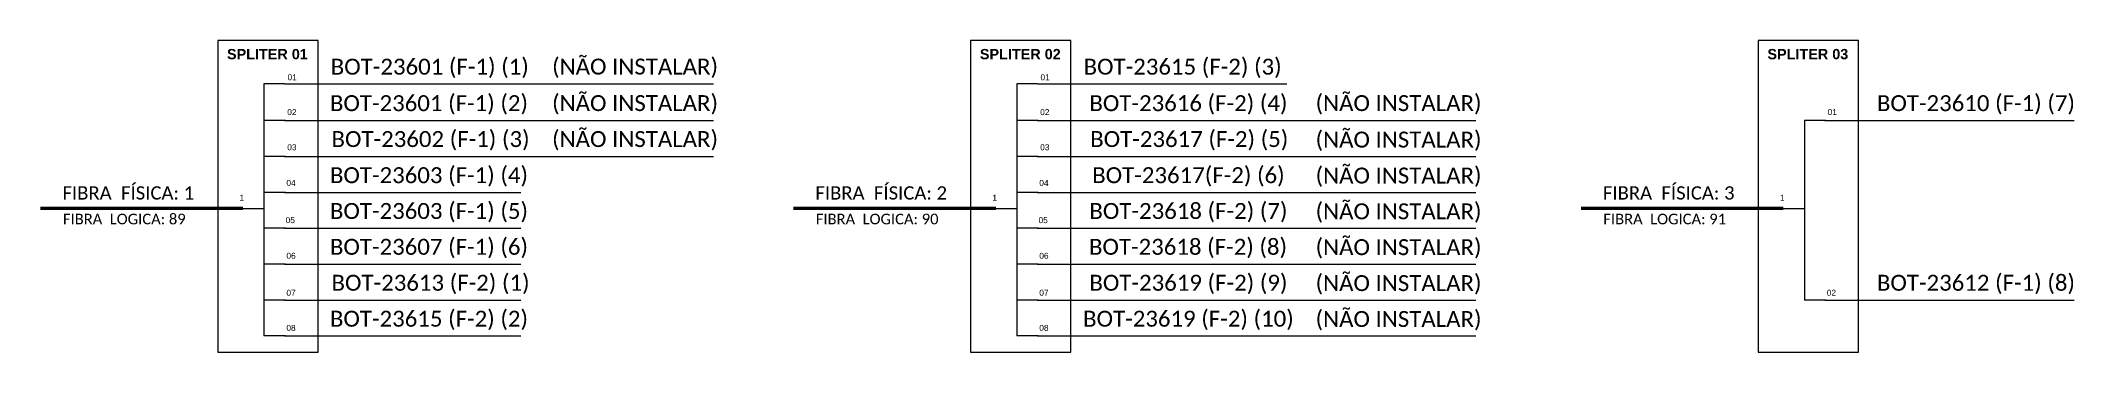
# Model space of a CAD drawing. Header units: millimetres. Extents: x 3529 to 4115, y -888 to 248.
# Drawn here: x 3572 to 3922.2, y -28.1 to 25.6 of the extents above; entities that cross this region are included whole.
import ezdxf

# ---------------------------------------------------------------- set-up
doc = ezdxf.new("R2010")
doc.units = ezdxf.units.MM

msp = doc.modelspace()

# ---------------------------------------------------------------- texts
at = {"attachment_point": 5}
for s, insert, char_height, width in [('\\C10;\\fArial|b1|i0|c0|p34;SPLITER 01', (3611.03, 23.23, 2), 1.7753, 17.28), ('\\C7;\\fCalibri|b0|i0|c0|p34;BOT-23601 (F-1) (1)', (3638.99, 20.78, 2), 2.7432, 80.6352), ('\\C7;\\fCalibri|b0|i0|c0|p34;(NÃO INSTALAR)', (3674.34, 20.8), 2.7432, 80.6352), ('\\C10;\\fArial|b1|i0|c0|p34;SPLITER 02', (3740.67, 23.23, 2), 1.7753, 17.28), ('\\C7;\\fCalibri|b0|i0|c0|p34;BOT-23615 (F-2) (3)', (3768.62, 20.78, 2), 2.7432, 80.6352), ('\\C10;\\fArial|b1|i0|c0|p34;SPLITER 03', (3876.28, 23.23, 2), 1.7753, 17.28), ('\\C7;\\fArial|b0|i0|;\\H1.0273588255048;01 ', (3615.3, 19.25, 2), 1.7753, 3.5602), ('\\C7;\\fArial|b0|i0|;\\H1.0273588255048;01 ', (3744.94, 19.25, 2), 1.7753, 3.5602), ('\\C7;\\fCalibri|b0|i0|c0|p34;BOT-23601 (F-1) (2)', (3638.85, 14.5, 2), 2.7432, 80.6352), ('\\C7;\\fCalibri|b0|i0|c0|p34;(NÃO INSTALAR)', (3674.34, 14.51), 2.7432, 80.6352), ('\\pxt14;\\C7;\\fCalibri|b0|i0|c0|p34;BOT-23616 (F-2) (4)', (3769.62, 14.5, 2), 2.7432, 80.6352), ('\\C7;\\fCalibri|b0|i0|c0|p34;(NÃO INSTALAR)', (3805.8, 14.51), 2.7432, 80.6352), ('\\pxt14;\\C7;\\fCalibri|b0|i0|c0|p34;BOT-23610 (F-1) (7)', (3905.22, 14.5, 2), 2.7432, 80.6352), ('\\C7;\\fArial|b0|i0|;\\H1.0273588255048;02 ', (3615.25, 13.25, 2), 1.7753, 3.7582), ('\\C7;\\fCalibri|b0|i0|c0|p34;(NÃO INSTALAR)', (3674.34, 8.32), 2.7432, 80.6352), ('\\C7;\\fArial|b0|i0|;\\H1.0273588255048;02 ', (3744.89, 13.25, 2), 1.7753, 3.7582), ('\\C7;\\fCalibri|b0|i0|c0|p34;(NÃO INSTALAR)', (3805.8, 8.23), 2.7432, 80.6352), ('\\C7;\\fArial|b0|i0;\\H0.578704x;01 ', (3880.49, 13.25, 2), 1.7753, 3.7582), ('\\C7;\\fArial|b0|i0|;\\H1.0273588255048;03 ', (3615.25, 7.2, 2), 1.7753, 3.456), ('\\C7;\\fCalibri|b0|i0|c0|p34;BOT-23602 (F-1) (3)', (3639.12, 8.32, 2), 2.7432, 80.6352), ('\\C7;\\fArial|b0|i0|;\\H1.0273588255048;03 ', (3744.89, 7.2, 2), 1.7753, 3.456), ('\\C7;\\fCalibri|b0|i0|c0|p34;BOT-23617 (F-2) (5)', (3769.76, 8.32, 2), 2.7432, 80.6352), ('\\C7;\\fCalibri|b0|i0|c0|p34;BOT-23603 (F-1) (4)', (3638.85, 2.1, 2), 2.7432, 80.6352), ('\\C7;\\fCalibri|b0|i0|c0|p34;BOT-23617(F-2) (6)', (3769.62, 2.1, 2), 2.7432, 80.6352), ('\\C7;\\fCalibri|b0|i0|c0|p34;(NÃO INSTALAR)', (3805.8, 2.04), 2.7432, 80.6352), ('\\C7;\\fCalibri|b0|i0|c0|p34;FIBRA  FÍSICA: 1', (3587.08, -0.67, 2), 2.2859, 34.56), ('\\C7;\\fArial|b0|i0|;\\H1.0273588255048;04 ', (3615.1, 1.06, 2), 1.7753, 3.7582), ('\\C7;\\fCalibri|b0|i0|c0|p34;FIBRA  FÍSICA: 2', (3716.72, -0.67, 2), 2.2859, 34.56), ('\\C7;\\fArial|b0|i0|;\\H1.0273588255048;04 ', (3744.74, 1.06, 2), 1.7753, 3.7582), ('\\C7;\\fCalibri|b0|i0|c0|p34;FIBRA  FÍSICA: 3', (3852.32, -0.67, 2), 2.2859, 34.56), ('\\C7;\\fArial|b0|i0|;\\H1.0273588255048;1', (3606.63, -1.49, 2), 1.7753, 1.7584), ('\\C7;\\fCalibri|b0|i0|c0|p34;BOT-23603 (F-1) (5)', (3638.85, -4.06, 2), 2.7432, 80.6352), ('\\C7;\\fArial|b0|i0|;\\H1.0273588255048;1', (3736.26, -1.49, 2), 1.7753, 1.7584), ('\\C7;\\fCalibri|b0|i0|c0|p34;BOT-23618 (F-2) (7)', (3769.62, -4.06, 2), 2.7432, 80.6352), ('\\C7;\\fCalibri|b0|i0|c0|p34;(NÃO INSTALAR)', (3805.8, -4.12), 2.7432, 80.6352), ('\\C7;\\fArial|b0|i0|;\\H1.0273588255048;1', (3871.87, -1.49, 2), 1.7753, 1.7584), ('\\C7;\\fCalibri|b0|i0|c0|p34;FIBRA  LOGICA: 89', (3586.39, -5.16, 2), 1.8289, 34.56), ('\\C7;\\fArial|b0|i0|;\\H1.0273588255048;05 ', (3614.97, -5.35, 2), 1.7753, 4.6222), ('\\C7;\\fCalibri|b0|i0|c0|p34;FIBRA  LOGICA: 90', (3716.02, -5.16, 2), 1.8289, 34.56), ('\\C7;\\fArial|b0|i0|;\\H1.0273588255048;05 ', (3744.61, -5.35, 2), 1.7753, 4.6222), ('\\C7;\\fCalibri|b0|i0|c0|p34;FIBRA  LOGICA: 91', (3851.63, -5.16, 2), 1.8289, 34.56), ('\\C7;\\fCalibri|b0|i0|c0|p34;BOT-23607 (F-1) (6)', (3638.85, -10.23, 2), 2.7432, 80.6352), ('\\C7;\\fCalibri|b0|i0|c0|p34;BOT-23618 (F-2) (8)', (3769.55, -10.23, 2), 2.7432, 80.6352), ('\\C7;\\fCalibri|b0|i0|c0|p34;(NÃO INSTALAR)', (3805.8, -10.29), 2.7432, 80.6352), ('\\C7;\\fArial|b0|i0|;\\H1.0273588255048;06 ', (3615.1, -11.49, 2), 1.7753, 3.7582), ('\\C7;\\fArial|b0|i0|;\\H1.0273588255048;06 ', (3744.74, -11.49, 2), 1.7753, 3.7582), ('\\C7;\\fArial|b0|i0|;\\H1.0273588255048;07 ', (3615.1, -17.85, 2), 1.7753, 3.7582), ('\\C7;\\fCalibri|b0|i0|c0|p34;BOT-23613 (F-2) (1)', (3639.12, -16.42, 2), 2.7432, 80.6352), ('\\C7;\\fArial|b0|i0|;\\H1.0273588255048;07 ', (3744.74, -17.85, 2), 1.7753, 3.7582), ('\\C7;\\fCalibri|b0|i0|c0|p34;BOT-23619 (F-2) (9)', (3769.62, -16.42, 2), 2.7432, 80.6352), ('\\C7;\\fCalibri|b0|i0|c0|p34;(NÃO INSTALAR)', (3805.8, -16.48), 2.7432, 80.6352), ('\\C7;\\fArial|b0|i0;\\H0.578704x;02', (3880.34, -17.85, 2), 1.7753, 3.7582), ('\\C7;\\fCalibri|b0|i0|c0|p34;BOT-23612 (F-1) (8)', (3905.22, -16.42, 2), 2.7432, 80.6352), ('\\C7;\\fCalibri|b0|i0|c0|p34;BOT-23615 (F-2) (2)', (3638.85, -22.61, 2), 2.7432, 80.6352), ('\\C7;\\fCalibri|b0|i0|c0|p34;BOT-23619 (F-2) (10)', (3769.62, -22.61, 2), 2.7432, 80.6352), ('\\C7;\\fCalibri|b0|i0|c0|p34;(NÃO INSTALAR)', (3805.8, -22.66), 2.7432, 80.6352), ('\\C7;\\fArial|b0|i0|;\\H1.0273588255048;08 ', (3615.1, -23.9, 2), 1.7753, 3.7582), ('\\C7;\\fArial|b0|i0|;\\H1.0273588255048;08 ', (3744.74, -23.9, 2), 1.7753, 3.7582)]:
    msp.add_mtext(s, dxfattribs=dict(at, insert=insert, char_height=char_height, width=width))

# ---------------------------------------------------------------- linework, layer by layer
at = {"color": 7, "linetype": 'Continuous'}
for p, q in [((3610.44, 18.11, 2), (3610.44, -25.28, 2)), ((3613.96, 18.11, 2), (3610.44, 18.11, 2)), ((3740.08, 18.11, 2), (3740.08, -25.28, 2)), ((3743.6, 18.11, 2), (3740.08, 18.11, 2)), ((3614.14, 11.83, 2), (3610.44, 11.83, 2)), ((3743.77, 11.83, 2), (3740.08, 11.83, 2)), ((3875.68, 11.83, 2), (3875.68, -19.1, 2)), ((3879.38, 11.83, 2), (3875.68, 11.83, 2)), ((3614.14, 5.64, 2), (3610.44, 5.64, 2)), ((3743.77, 5.64, 2), (3740.08, 5.64, 2)), ((3606.79, -3.32, 2), (3610.43, -3.32, 2)), ((3614.14, -0.59, 2), (3610.44, -0.59, 2)), ((3736.43, -3.32, 2), (3740.06, -3.32, 2)), ((3743.77, -0.59, 2), (3740.08, -0.59, 2)), ((3872.03, -3.32, 2), (3875.67, -3.32, 2)), ((3614.14, -6.75, 2), (3610.44, -6.75, 2)), ((3743.77, -6.75, 2), (3740.08, -6.75, 2)), ((3614.14, -12.91, 2), (3610.44, -12.91, 2)), ((3743.77, -12.91, 2), (3740.08, -12.91, 2)), ((3614.14, -19.1, 2), (3610.44, -19.1, 2)), ((3743.77, -19.1, 2), (3740.08, -19.1, 2)), ((3879.38, -19.1, 2), (3875.68, -19.1, 2)), ((3614.14, -25.28, 2), (3610.44, -25.28, 2)), ((3743.77, -25.28, 2), (3740.08, -25.28, 2))]:
    msp.add_line(p, q, dxfattribs=at)
at = {"color": 10, "linetype": 'Continuous'}
for p, q in [((3613.96, 18.11, 2), (3687.82, 18.11, 2)), ((3743.6, 18.11, 2), (3786.56, 18.11, 2)), ((3613.96, 11.83, 2), (3687.82, 11.83, 2)), ((3743.6, 11.83, 2), (3819.1, 11.83, 2)), ((3879.2, 11.83, 2), (3922.16, 11.83, 2)), ((3613.96, 5.64, 2), (3687.82, 5.64, 2)), ((3743.6, 5.64, 2), (3819.1, 5.64, 2)), ((3613.96, -0.59, 2), (3654.68, -0.59, 2)), ((3743.6, -0.59, 2), (3819.1, -0.59, 2)), ((3613.96, -6.75, 2), (3654.68, -6.75, 2)), ((3743.6, -6.75, 2), (3819.1, -6.75, 2)), ((3613.96, -12.91, 2), (3654.68, -12.91, 2)), ((3743.6, -12.91, 2), (3819.1, -12.91, 2)), ((3613.96, -19.1, 2), (3654.68, -19.1, 2)), ((3743.6, -19.1, 2), (3819.1, -19.1, 2)), ((3879.2, -19.1, 2), (3922.16, -19.1, 2)), ((3613.96, -25.28, 2), (3654.68, -25.28, 2)), ((3743.6, -25.28, 2), (3819.1, -25.28, 2))]:
    msp.add_line(p, q, dxfattribs=at)
at = {"color": 1, "linetype": 'Continuous', "lineweight": 60}
for p, q in [((3606.79, -3.32, 2), (3571.99, -3.32, 2)), ((3736.43, -3.32, 2), (3701.63, -3.32, 2)), ((3872.03, -3.32, 2), (3837.23, -3.32, 2))]:
    msp.add_line(p, q, dxfattribs=at)
at = {"color": 7, "elevation": 2}
for points in [[(3602.47, -28.1), (3619.75, -28.1), (3619.75, 25.56), (3602.47, 25.56)], [(3732.11, -28.1), (3749.39, -28.1), (3749.39, 25.56), (3732.11, 25.56)], [(3867.71, -28.1), (3884.99, -28.1), (3884.99, 25.56), (3867.71, 25.56)]]:
    msp.add_lwpolyline(points, close=True, dxfattribs=at)

msp.set_redraw_order([(e.dxf.handle, doc.entitydb.next_handle()) for e in msp.query("TEXT MTEXT ATTDEF DIMENSION ARC_DIMENSION")])  # texts and dimensions are drawn at this point

doc.saveas('drawing.dxf')
